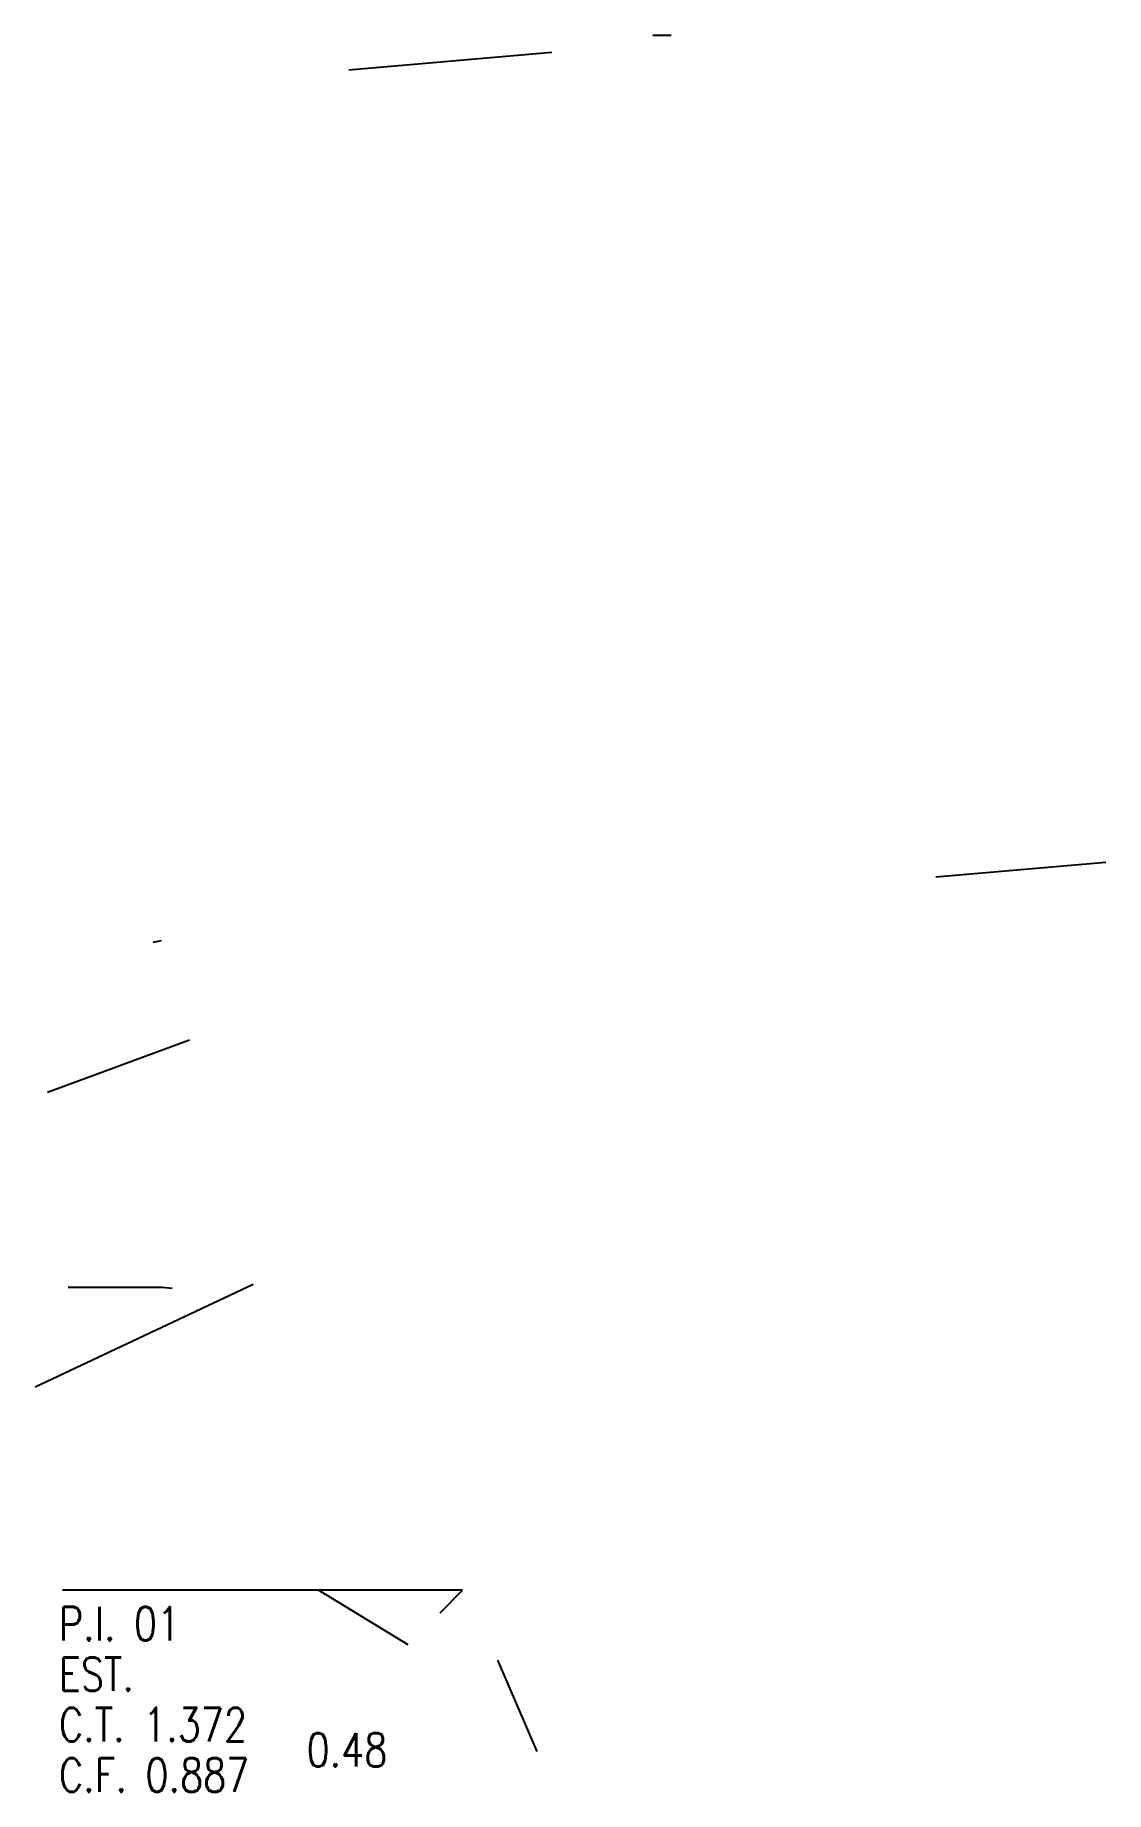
# Model space of a CAD drawing. Extents: x -160 to 364724, y -100 to 7353297.
# Drawn here: x 364118.1 to 364372.7, y 7351548.1 to 7351966 of the extents above; entities that cross this region are included whole.
import ezdxf

# ---------------------------------------------------------------- set-up
doc = ezdxf.new("R2010")
doc.units = 0
doc.header["$LTSCALE"] = 5
doc.layers.add('PS_PONTOS_IDENTIFICACAO_LIN', color=7, linetype='Continuous')
doc.layers.add('PS_PONTOS_IDENTIFICACAO_TXT', color=7, linetype='Continuous')
doc.styles.add('ROMANS', font='ROMANS.shx', dxfattribs={"height": 2})

msp = doc.modelspace()

# ---------------------------------------------------------------- texts
at = {"layer": 'PS_PONTOS_IDENTIFICACAO_TXT', "style": 'ROMANS', "width": 0.8}
for s, p in [('P.I. 01', (364123.717, 7351584.113)), ('EST. ', (364123.717, 7351572.113)), ('C.T. 1.372', (364123.717, 7351560.113)), ('0.48', (364182.612, 7351554.113)), ('C.F. 0.887', (364123.717, 7351548.113))]:
    msp.add_text(s, height=8, dxfattribs=at).set_placement(p)

# ---------------------------------------------------------------- linework, layer by layer
at = {"layer": 'PS_PONTOS_IDENTIFICACAO_LIN', "linetype": 'Continuous'}
for p, q in [((364264.936, 7351965.969), (364269.297, 7351966.014)), ((364264.936, 7351965.969), (364269.297, 7351966.014)), ((364240.926, 7351961.864), (364192.658, 7351957.68)), ((364240.926, 7351961.864), (364192.658, 7351957.68)), ((364372.694, 7351769.213), (364332.237, 7351765.706)), ((364372.694, 7351769.213), (364332.237, 7351765.706)), ((364146.15, 7351750.255), (364148.089, 7351750.62)), ((364146.15, 7351750.255), (364148.089, 7351750.62)), ((364121.024, 7351714.528), (364154.755, 7351726.993)), ((364121.024, 7351714.528), (364154.755, 7351726.993)), ((364169.886, 7351668.784), (364118.051, 7351644.35)), ((364169.886, 7351668.784), (364118.051, 7351644.35)), ((364148.294, 7351668.083), (364125.878, 7351668.083)), ((364148.294, 7351668.083), (364125.878, 7351668.083)), ((364150.626, 7351667.848), (364148.294, 7351668.083)), ((364150.626, 7351667.848), (364148.294, 7351668.083)), ((364219.717, 7351596.113), (364124.544, 7351596.113)), ((364185.445, 7351596.113), (364124.544, 7351596.113)), ((364206.799, 7351583.11), (364185.445, 7351596.113)), ((364214.346, 7351590.707), (364219.717, 7351596.113)), ((364227.98, 7351579.454), (364237.352, 7351557.721)), ((364227.98, 7351579.454), (364237.352, 7351557.721))]:
    msp.add_line(p, q, dxfattribs=at)

msp.set_redraw_order([(e.dxf.handle, doc.entitydb.next_handle()) for e in msp.query("TEXT MTEXT ATTDEF DIMENSION ARC_DIMENSION")])  # texts and dimensions are drawn at this point

doc.saveas('drawing.dxf')
